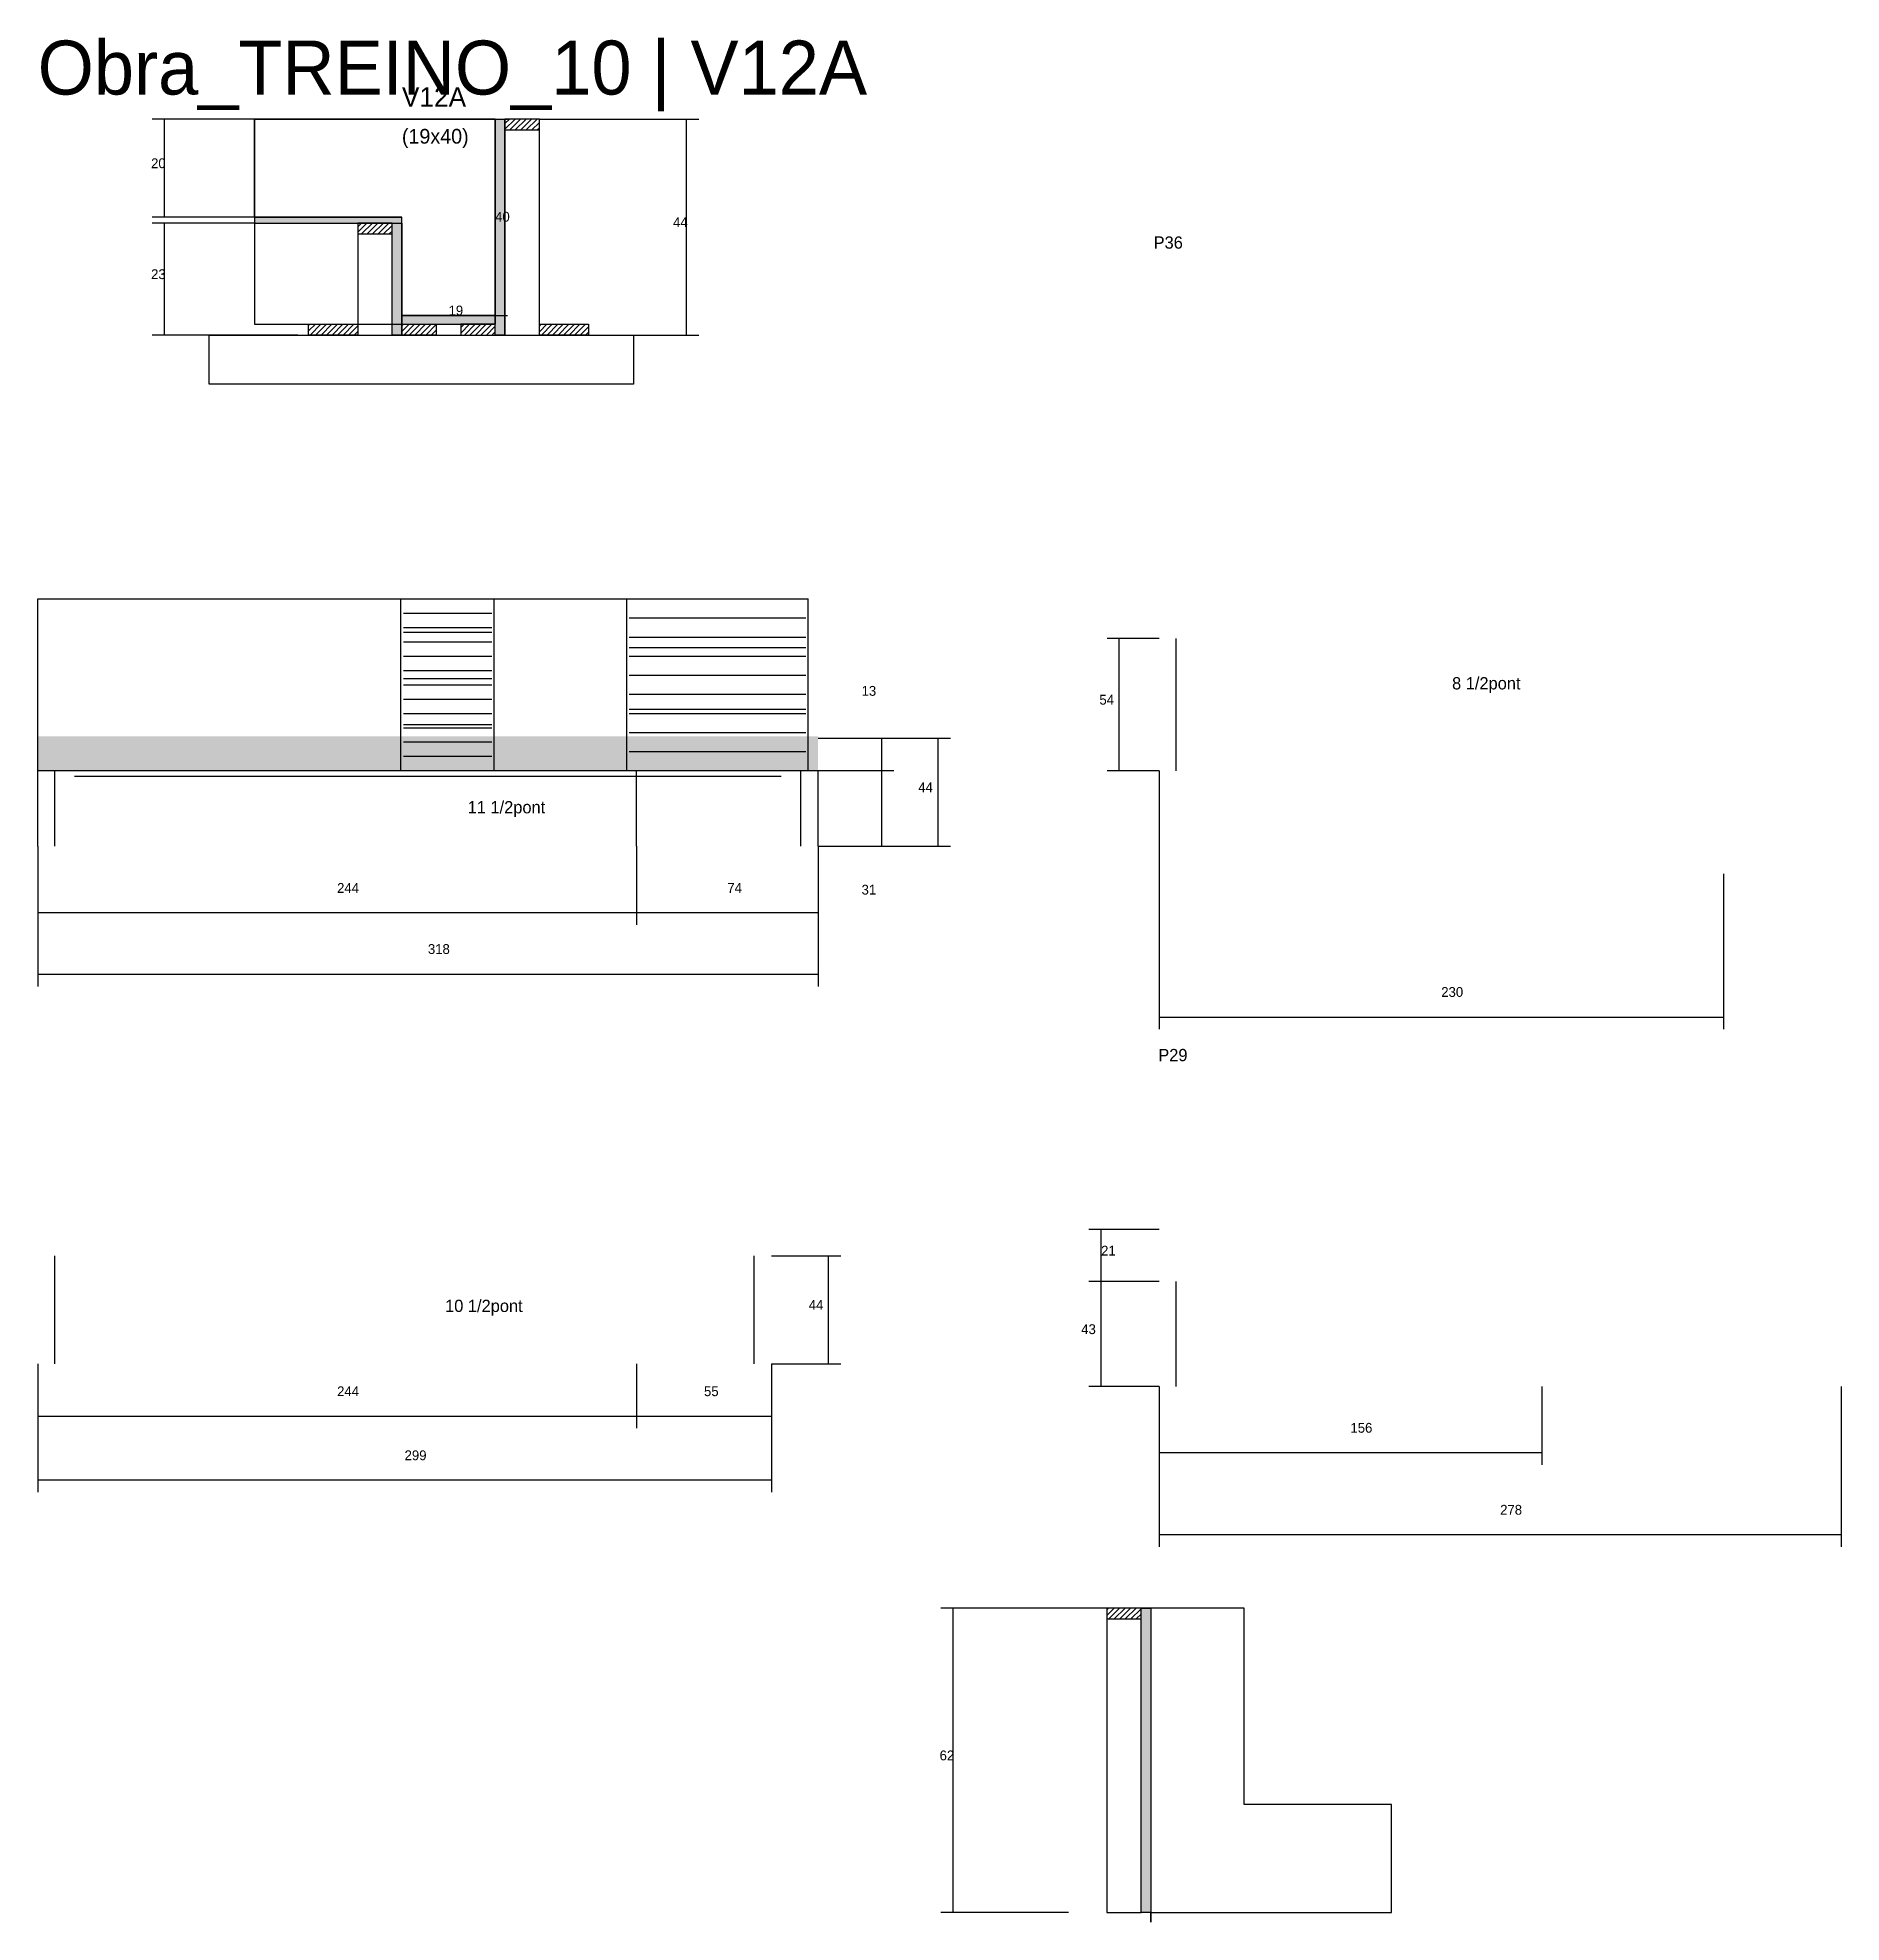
# Model space of a CAD drawing. Header units: metres. Extents: x -41 to 34800, y -36000 to 1848.
# Drawn here: x 2980 to 3715, y -17005 to -16237 of the extents above; entities that cross this region are included whole.
import ezdxf

# ---------------------------------------------------------------- set-up
doc = ezdxf.new("R2010")
doc.units = ezdxf.units.M
for name, color, linetype in [('CONCRETO', 251, 'Continuous'), ('COTA', 4, 'Continuous'), ('Cota Seção (2x)', 4, 'Continuous'), ('Hachura', 253, 'Continuous'), ('LABEL_ID', 3, 'Continuous'), ('Madeira', 126, 'Continuous'), ('NOMENCLATURA', 7, 'Continuous'), ('Painéis', 200, 'Continuous'), ('SARR_2.2x7', 40, 'Continuous'), ('Texto Seção', 7, 'Continuous')]:
    doc.layers.add(name, color=color, linetype=linetype)

msp = doc.modelspace()

# ---------------------------------------------------------------- texts
at = {"layer": 'COTA'}
for s, p in [('20', (3026.2, -16290)), ('44', (3238.9, -16314)), ('23', (3026.2, -16335.2)), ('54', (3412.6, -16508.6)), ('21', (3413.3, -16733.1)), ('43', (3405.2, -16765.1)), ('62', (3347.5, -16938.8))]:
    msp.add_text(s, height=4, dxfattribs=at).set_placement(p)
at = {"layer": 'Cota Seção (2x)'}
for s, p in [('40', (3166.4, -16311.8)), ('19', (3147.4, -16350)), ('13', (3315.7, -16505)), ('44', (3338.8, -16544.3)), ('244', (3102, -16585.3)), ('74', (3261, -16585.3)), ('31', (3315.7, -16586)), ('318', (3139, -16610.2)), ('230', (3551.9, -16627.7)), ('44', (3294.2, -16755.2)), ('244', (3102, -16790.4)), ('55', (3251.5, -16790.4)), ('156', (3514.9, -16805.3)), ('299', (3129.5, -16816.5)), ('278', (3575.9, -16838.7))]:
    msp.add_text(s, height=4, dxfattribs=at).set_placement(p)
at = {"layer": 'LABEL_ID'}
msp.add_text('Obra_TREINO_10 | V12A', height=22, dxfattribs=at).set_placement((2980, -16260))
at = {"layer": 'NOMENCLATURA'}
for s, p in [('P36', (3434.7, -16322.8)), ('8 1/2pont', (3556.3, -16502.4)), ('11 1/2pont', (3155.2, -16552.9)), ('P29', (3436.6, -16653.9)), ('10 1/2pont', (3146, -16756.1))]:
    msp.add_text(s, height=5, dxfattribs=at).set_placement(p)
at = {"layer": 'Texto Seção'}
for s, height, p in [('V12A', 8, (3128.4, -16265)), ('(19x40)', 6, (3128.4, -16280))]:
    msp.add_text(s, height=height, dxfattribs=at).set_placement(p)

# ---------------------------------------------------------------- hatches: boundary and pattern name
at = {"layer": 'COTA'}
h = msp.add_hatch(dxfattribs=at)
h.set_pattern_fill('AR-CONC', scale=0.03)
h.paths.add_polyline_path([(2980, -16521.5), (2980, -16535.5), (3298, -16535.5), (3298, -16521.5)])
at = {"layer": 'Hachura'}
h = msp.add_hatch(color=8, dxfattribs=at)
h.dxf.hatch_style = 1
h.paths.add_polyline_path([(3166.4, -16270), (3170.4, -16270), (3170.4, -16270), (3170.4, -16358), (3170.4, -16358), (3166.4, -16358), (3166.4, -16358), (3166.4, -16270)])
h = msp.add_hatch(dxfattribs=at)
h.set_pattern_fill('ANSI31', scale=0.5)
h.paths.add_polyline_path([(3184.4, -16274.4), (3184.4, -16270), (3184.4, -16270), (3170.4, -16270), (3170.4, -16270), (3170.4, -16274.4), (3170.4, -16274.4), (3184.4, -16274.4)])
h = msp.add_hatch(color=8, dxfattribs=at)
h.dxf.hatch_style = 1
h.paths.add_polyline_path([(3128.4, -16312.4), (3128.4, -16310), (3128.4, -16310), (3068.4, -16310), (3068.4, -16310), (3068.4, -16312.4), (3068.4, -16312.4), (3128.4, -16312.4)])
h = msp.add_hatch(dxfattribs=at)
h.set_pattern_fill('ANSI31', scale=0.5)
h.paths.add_polyline_path([(3124.4, -16316.8), (3124.4, -16312.4), (3124.4, -16312.4), (3110.4, -16312.4), (3110.4, -16312.4), (3110.4, -16316.8), (3110.4, -16316.8), (3124.4, -16316.8)])
h = msp.add_hatch(color=8, dxfattribs=at)
h.dxf.hatch_style = 1
h.paths.add_polyline_path([(3124.4, -16312.4), (3128.4, -16312.4), (3128.4, -16312.4), (3128.4, -16358), (3128.4, -16358), (3124.4, -16358), (3124.4, -16358), (3124.4, -16312.4)])
h = msp.add_hatch(color=8, dxfattribs=at)
h.dxf.hatch_style = 1
h.paths.add_polyline_path([(3166.4, -16353.6), (3166.4, -16350), (3166.4, -16350), (3128.4, -16350), (3128.4, -16350), (3128.4, -16353.6), (3128.4, -16353.6), (3166.4, -16353.6)])
h = msp.add_hatch(dxfattribs=at)
h.set_pattern_fill('ANSI31', scale=0.5)
h.paths.add_polyline_path([(3090.4, -16358), (3090.4, -16353.6), (3090.4, -16353.6), (3110.4, -16353.6), (3110.4, -16353.6), (3110.4, -16358), (3110.4, -16358), (3090.4, -16358)])
h = msp.add_hatch(dxfattribs=at)
h.set_pattern_fill('ANSI31', scale=0.5)
h.paths.add_polyline_path([(3128.4, -16358), (3128.4, -16353.6), (3128.4, -16353.6), (3142.4, -16353.6), (3142.4, -16353.6), (3142.4, -16358), (3142.4, -16358), (3128.4, -16358)])
h = msp.add_hatch(dxfattribs=at)
h.set_pattern_fill('ANSI31', scale=0.5)
h.paths.add_polyline_path([(3166.4, -16358), (3166.4, -16353.6), (3166.4, -16353.6), (3152.4, -16353.6), (3152.4, -16353.6), (3152.4, -16358), (3152.4, -16358), (3166.4, -16358)])
h = msp.add_hatch(dxfattribs=at)
h.set_pattern_fill('ANSI31', scale=0.5)
h.paths.add_polyline_path([(3184.4, -16358), (3184.4, -16353.6), (3184.4, -16353.6), (3204.4, -16353.6), (3204.4, -16353.6), (3204.4, -16358), (3204.4, -16358), (3184.4, -16358)])
h = msp.add_hatch(dxfattribs=at)
h.set_pattern_fill('ANSI31', scale=0.5)
h.paths.add_polyline_path([(3429.6, -16881.2), (3429.6, -16876.8), (3429.6, -16876.8), (3415.6, -16876.8), (3415.6, -16876.8), (3415.6, -16881.2), (3415.6, -16881.2), (3429.6, -16881.2)])
h = msp.add_hatch(color=8, dxfattribs=at)
h.dxf.hatch_style = 1
h.paths.add_polyline_path([(3429.6, -16876.8), (3433.6, -16876.8), (3433.6, -16876.8), (3433.6, -17000.8), (3433.6, -17000.8), (3429.6, -17000.8), (3429.6, -17000.8), (3429.6, -16876.8)])

# ---------------------------------------------------------------- linework, layer by layer
at = {"layer": 'CONCRETO'}
for points in [[(3128.4, -16310), (3068.4, -16310), (3068.4, -16270), (3128.4, -16270), (3128.4, -16270), (3166.4, -16270), (3166.4, -16353.6), (3166.4, -16353.6), (3166.4, -16350), (3128.4, -16350)], [(3068.4, -16353.6), (3166.4, -16353.6), (3166.4, -16270), (3068.4, -16270)], [(3433.6, -17004.8), (3433.6, -17000.8), (3531.6, -17000.8), (3531.6, -16956.8), (3471.6, -16956.8), (3471.6, -16876.8), (3433.6, -16876.8), (3433.6, -17004.8)]]:
    msp.add_lwpolyline(points, close=True, dxfattribs=at)
at = {"layer": 'COTA'}
for p, q in [((3068.4, -16270), (3026.7, -16270)), ((3031.7, -16310), (3031.7, -16270)), ((3184.4, -16270), (3249.4, -16270)), ((3244.4, -16358), (3244.4, -16270)), ((3068.4, -16310), (3026.7, -16310)), ((3068.4, -16312.4), (3026.7, -16312.4)), ((3031.7, -16358), (3031.7, -16312.4)), ((3086, -16358), (3026.7, -16358)), ((3184.4, -16358), (3249.4, -16358)), ((3436.9, -16481.6), (3415.7, -16481.6)), ((3420.7, -16535.6), (3420.7, -16481.6)), ((3436.9, -16535.6), (3415.7, -16535.6)), ((3436.9, -16722.5), (3408.3, -16722.5)), ((3413.3, -16743.7), (3413.3, -16722.5)), ((3436.9, -16743.7), (3408.3, -16743.7)), ((3436.9, -16743.7), (3408.3, -16743.7)), ((3413.3, -16786.5), (3413.3, -16743.7)), ((3436.9, -16786.5), (3408.3, -16786.5)), ((3433.6, -16876.8), (3348, -16876.8)), ((3353, -17000.8), (3353, -16876.8)), ((3400, -17000.8), (3348, -17000.8))]:
    msp.add_line(p, q, dxfattribs=at)
at = {"layer": 'Cota Seção (2x)'}
for p, q in [((3128.4, -16270), (3171.4, -16270)), ((3166.4, -16350), (3166.4, -16270)), ((3128.4, -16358), (3128.4, -16345)), ((3128.4, -16350), (3171.4, -16350)), ((3128.4, -16350), (3166.4, -16350)), ((3166.4, -16358), (3166.4, -16345)), ((3298, -16522.3), (3351.9, -16522.3)), ((3298, -16522.3), (3328.9, -16522.3)), ((3323.9, -16535.5), (3323.9, -16522.3)), ((3346.9, -16566.3), (3346.9, -16522.3)), ((3298, -16535.5), (3328.9, -16535.5)), ((3298, -16535.5), (3328.9, -16535.5)), ((3323.9, -16566.3), (3323.9, -16535.5)), ((3436.9, -16535.6), (3436.9, -16640.9)), ((2980, -16566.3), (2980, -16623.5)), ((2980, -16566.3), (2980, -16598.3)), ((3224, -16566.3), (3224, -16598.3)), ((3224, -16566.3), (3224, -16598.3)), ((3298, -16566.3), (3298, -16623.5)), ((3298, -16566.3), (3351.9, -16566.3)), ((3298, -16566.3), (3298, -16598.3)), ((3298, -16566.3), (3328.9, -16566.3)), ((3666.9, -16577.6), (3666.9, -16640.9)), ((2980, -16593.3), (3224, -16593.3)), ((3224, -16593.3), (3298, -16593.3)), ((2980, -16618.5), (3298, -16618.5)), ((3436.9, -16635.9), (3666.9, -16635.9)), ((3279, -16733.2), (3307.2, -16733.2)), ((3302.2, -16777.2), (3302.2, -16733.2)), ((2980, -16777.2), (2980, -16829.5)), ((2980, -16777.2), (2980, -16803.5)), ((3224, -16777.2), (3224, -16803.5)), ((3224, -16777.2), (3224, -16803.5)), ((3279, -16777.2), (3279, -16829.5)), ((3279, -16777.2), (3307.2, -16777.2)), ((3279, -16777.2), (3279, -16803.5)), ((3436.9, -16786.5), (3436.9, -16851.8)), ((3436.9, -16786.5), (3436.9, -16818.4)), ((3592.9, -16786.5), (3592.9, -16818.4)), ((3714.9, -16786.5), (3714.9, -16851.8)), ((2980, -16798.5), (3224, -16798.5)), ((3224, -16798.5), (3279, -16798.5)), ((3436.9, -16813.4), (3592.9, -16813.4)), ((2980, -16824.5), (3279, -16824.5)), ((3436.9, -16846.8), (3714.9, -16846.8))]:
    msp.add_line(p, q, dxfattribs=at)
at = {"layer": 'Madeira'}
for points in [[(3184.4, -16274.4), (3184.4, -16270), (3170.4, -16270), (3170.4, -16274.4)], [(3184.4, -16270), (3170.4, -16270), (3170.4, -16358), (3184.4, -16358)], [(3124.4, -16316.8), (3124.4, -16312.4), (3110.4, -16312.4), (3110.4, -16316.8)], [(3124.4, -16312.4), (3110.4, -16312.4), (3110.4, -16358), (3124.4, -16358)], [(3090.4, -16358), (3090.4, -16353.6), (3110.4, -16353.6), (3110.4, -16358)], [(3128.4, -16358), (3128.4, -16353.6), (3142.4, -16353.6), (3142.4, -16358)], [(3166.4, -16358), (3166.4, -16353.6), (3152.4, -16353.6), (3152.4, -16358)], [(3184.4, -16358), (3184.4, -16353.6), (3204.4, -16353.6), (3204.4, -16358)], [(3222.8, -16378), (3049.8, -16378), (3049.8, -16358), (3222.8, -16358)], [(3429.6, -16881.2), (3429.6, -16876.8), (3415.6, -16876.8), (3415.6, -16881.2)], [(3429.6, -16876.8), (3415.6, -16876.8), (3415.6, -17000.8), (3429.6, -17000.8)]]:
    msp.add_lwpolyline(points, close=True, dxfattribs=at)
at = {"layer": 'Painéis'}
for p, q in [((3170.4, -16358), (3170.4, -16270)), ((3068.4, -16310), (3128.4, -16310)), ((3128.4, -16358), (3128.4, -16312.4)), ((3128.4, -16350), (3166.4, -16350)), ((3128.4, -16353.6), (3128.4, -16350)), ((3166.4, -16353.6), (3166.4, -16350)), ((2980, -16465.5), (3128, -16465.5)), ((2980, -16535.5), (2980, -16465.5)), ((3128, -16535.5), (3128, -16465.5)), ((3128, -16465.5), (3166, -16465.5)), ((3128, -16535.5), (3128, -16465.5)), ((3166, -16535.5), (3166, -16465.5)), ((3166, -16465.5), (3220, -16465.5)), ((3166, -16535.5), (3166, -16465.5)), ((3220, -16535.5), (3220, -16465.5)), ((3220, -16465.5), (3294, -16465.5)), ((3220, -16535.5), (3220, -16465.5)), ((3294, -16535.5), (3294, -16465.5)), ((2980, -16535.5), (3298, -16535.5)), ((2980, -16566.3), (2980, -16535.5)), ((2980, -16535.5), (3128, -16535.5)), ((3128, -16535.5), (3166, -16535.5)), ((3166, -16535.5), (3220, -16535.5)), ((3220, -16535.5), (3294, -16535.5)), ((3224, -16566.3), (3224, -16535.5)), ((3298, -16566.3), (3298, -16535.5))]:
    msp.add_line(p, q, dxfattribs=at)
for points in [[(3166.4, -16270), (3170.4, -16270), (3170.4, -16358), (3166.4, -16358)], [(3128.4, -16312.4), (3128.4, -16310), (3068.4, -16310), (3068.4, -16312.4)], [(3124.4, -16312.4), (3128.4, -16312.4), (3128.4, -16358), (3124.4, -16358)], [(3166.4, -16353.6), (3166.4, -16350), (3128.4, -16350), (3128.4, -16353.6)], [(3429.6, -16876.8), (3433.6, -16876.8), (3433.6, -17000.8), (3429.6, -17000.8)]]:
    msp.add_lwpolyline(points, close=True, dxfattribs=at)
at = {"layer": 'SARR_2.2x7'}
for p, q in [((3129, -16471.33), (3165, -16471.33)), ((3129, -16477.17), (3165, -16477.17)), ((3129, -16479.12), (3165, -16479.12)), ((3221, -16473.28), (3293, -16473.28)), ((3129, -16483), (3165, -16483)), ((3221, -16481.06), (3293, -16481.06)), ((3221, -16485.39), (3293, -16485.39)), ((3443.9, -16535.6), (3443.9, -16481.6)), ((3129, -16488.83), (3165, -16488.83)), ((3129, -16494.67), (3165, -16494.67)), ((3221, -16488.83), (3293, -16488.83)), ((3129, -16497.92), (3165, -16497.92)), ((3129, -16500.5), (3165, -16500.5)), ((3221, -16496.61), (3293, -16496.61)), ((3129, -16506.33), (3165, -16506.33)), ((3221, -16504.39), (3293, -16504.39)), ((3221, -16510.44), (3293, -16510.44)), ((3129, -16512.17), (3165, -16512.17)), ((3129, -16516.71), (3165, -16516.71)), ((3129, -16518), (3165, -16518)), ((3221, -16512.17), (3293, -16512.17)), ((3129, -16523.83), (3165, -16523.83)), ((3221, -16519.94), (3293, -16519.94)), ((3129, -16529.67), (3165, -16529.67)), ((3221, -16527.72), (3293, -16527.72)), ((2987, -16566.3), (2987, -16535.5)), ((2995, -16537.7), (3283, -16537.7)), ((3291, -16566.3), (3291, -16535.5)), ((2987, -16777.2), (2987, -16733.2)), ((3272, -16777.2), (3272, -16733.2)), ((3443.9, -16786.5), (3443.9, -16743.7))]:
    msp.add_line(p, q, dxfattribs=at)

msp.set_redraw_order([(e.dxf.handle, doc.entitydb.next_handle()) for e in msp.query("TEXT MTEXT ATTDEF DIMENSION ARC_DIMENSION")])  # texts and dimensions are drawn at this point

doc.saveas('drawing.dxf')
